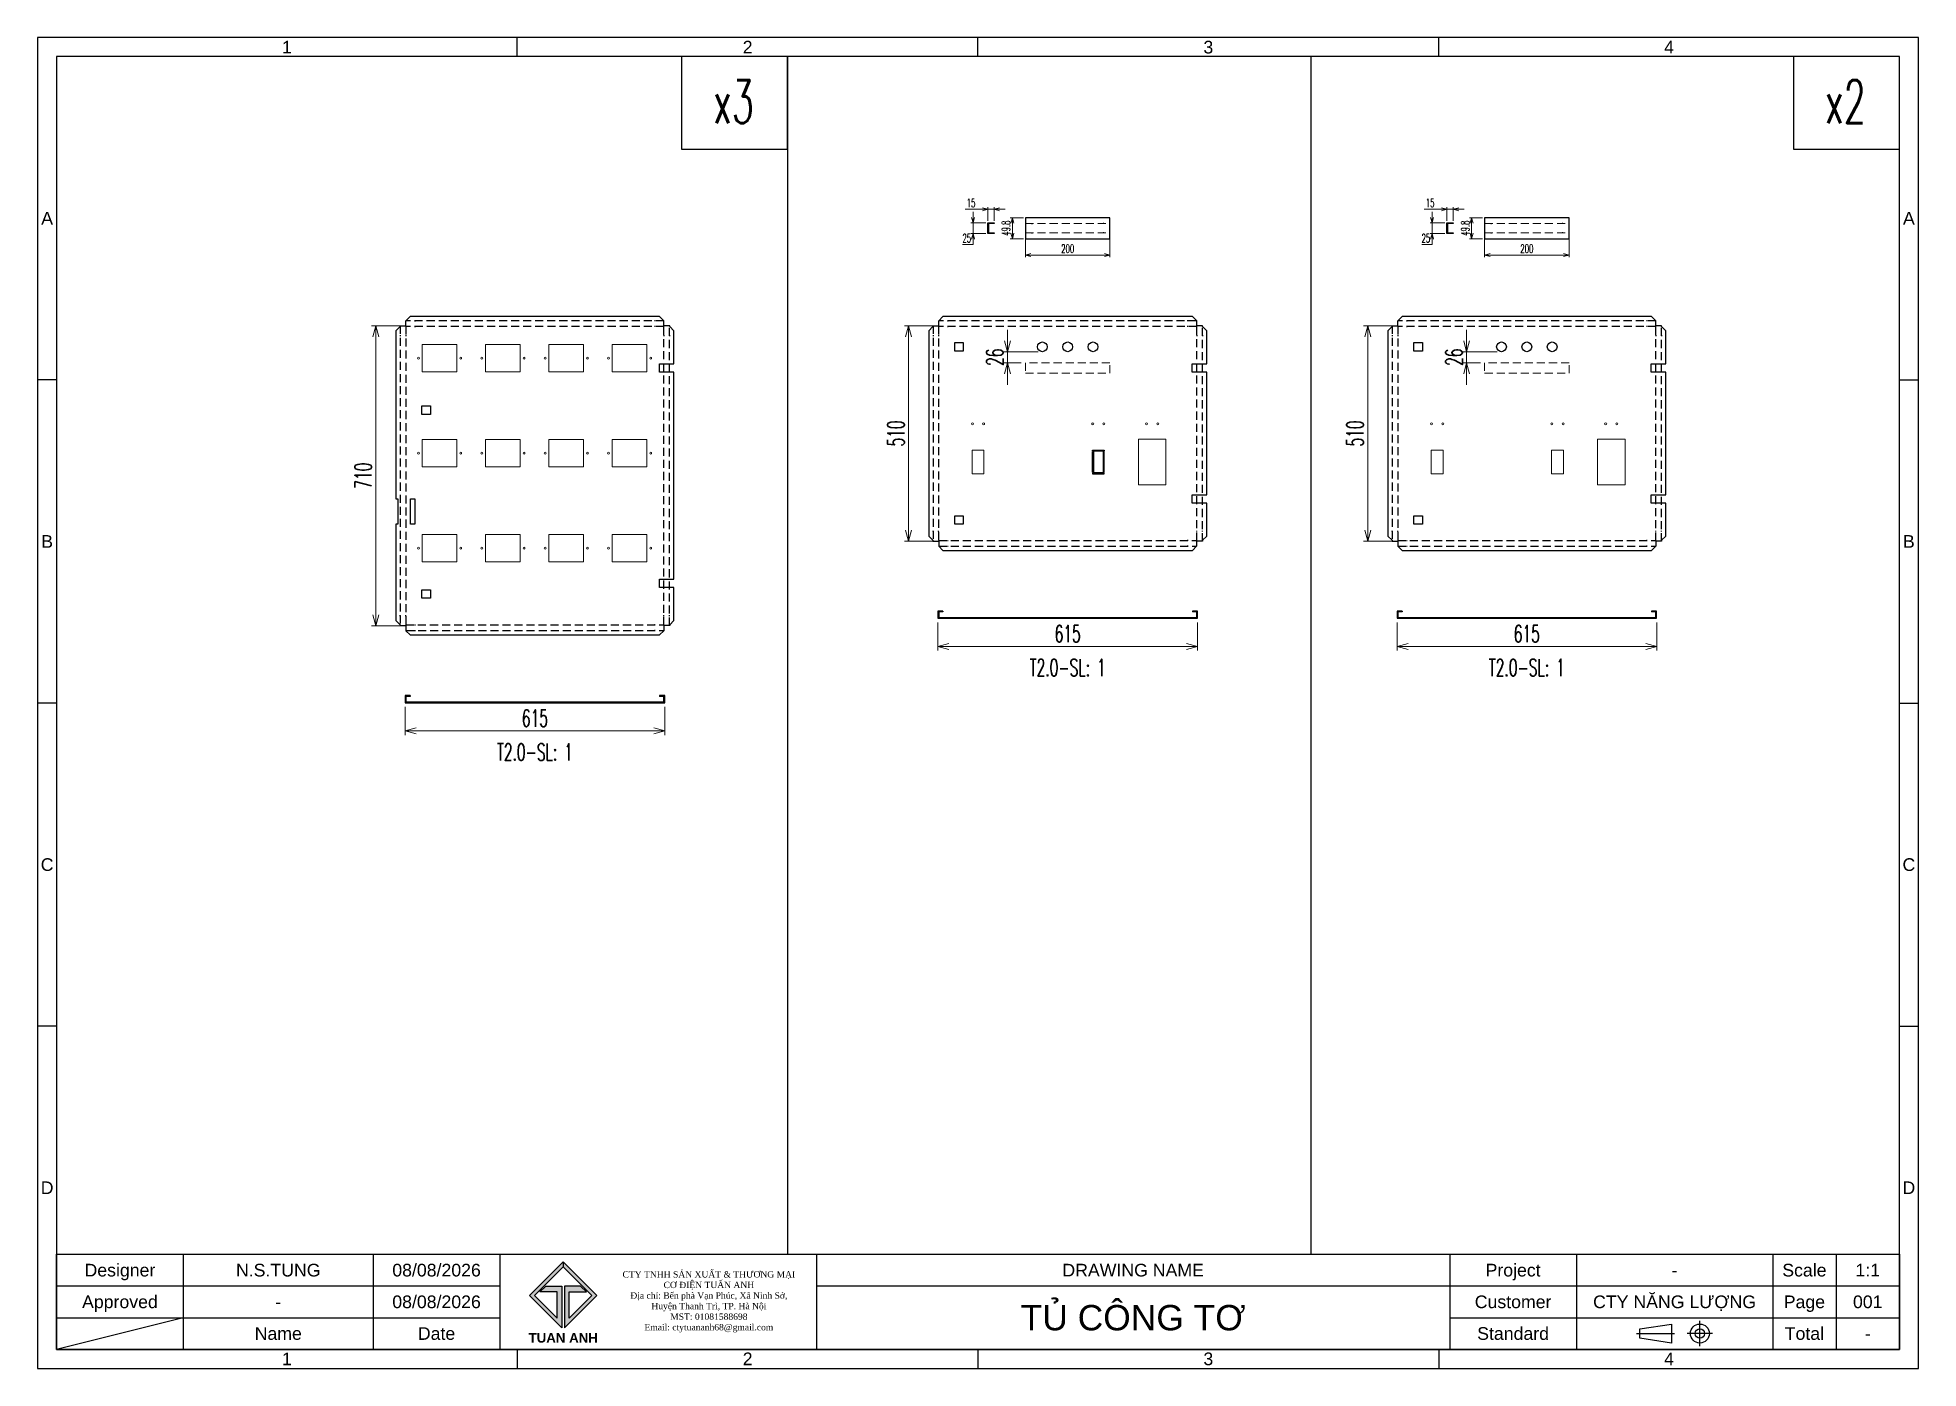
# Model space of a CAD drawing. Header units: millimetres. Extents: x -33730 to 17150, y -76829 to -27437.
# Drawn here: x -530 to 3925, y -71777 to -68627 of the extents above; entities that cross this region are included whole.
import ezdxf
from ezdxf.enums import TextEntityAlignment as Align

# ---------------------------------------------------------------- set-up
doc = ezdxf.new("R2010")
doc.units = ezdxf.units.MM
doc.header["$LTSCALE"] = 3
doc.linetypes.add('HIDDEN', pattern=[9.525, 6.35, -3.175])
doc.layers.add('@.DM. NÉT ĐỨT', color=8, linetype='HIDDEN', lineweight=9)
for name, color, linetype in [('@.HIDDEN', 8, 'HIDDEN'), ('@.TEXT', 7, 'Continuous'), ('@.VISIBLE', 7, 'Continuous'), ('dim', 7, 'Continuous')]:
    doc.layers.add(name, color=color, linetype=linetype)
doc.styles.add('Ann_w01', font='romans.shx', dxfattribs={"width": 0.6, "bigfont": 'chineset.shx'})
doc.styles.add('Arial', font='arial.ttf')
doc.dimstyles.new('Dim 01_SC10', dxfattribs={"dimscale": 10, "dimtxt": 2, "dimasz": 1.3, "dimexe": 0.5, "dimexo": 0.5, "dimgap": 0.5, "dimtad": 1, "dimtoh": 1, "dimdec": 1, "dimzin": 12, "dimdsep": 46, "dimtxsty": 'Ann_w01', "dimblk": 'OPEN30', "dimcen": 1.5, "dimclrd": 6, "dimclre": 6, "dimclrt": 3, "dimadec": 1, "dimazin": 3, "dimtm": 1e-09, "dimtfac": 1, "dimtdec": 1, "dimtmove": 0, "dimatfit": 3, "dimldrblk": 'OPEN30', "dimfxl": 1, "dimtolj": 1, "dimlwd": 20, "dimlwe": 20, "dimarcsym": 0})
doc.dimstyles.new('Dim 01_SC20', dxfattribs={"dimscale": 20, "dimtxt": 2, "dimasz": 1.3, "dimexe": 0.5, "dimexo": 0.5, "dimgap": 0.5, "dimtad": 1, "dimdec": 1, "dimzin": 12, "dimdsep": 46, "dimtxsty": 'Ann_w01', "dimblk": 'OPEN30', "dimcen": 1.5, "dimclrd": 6, "dimclre": 6, "dimclrt": 3, "dimadec": 1, "dimazin": 3, "dimtm": 1e-09, "dimtfac": 1, "dimtdec": 1, "dimtix": 1, "dimtmove": 0, "dimatfit": 3, "dimldrblk": 'OPEN30', "dimfxl": 1, "dimtolj": 1, "dimlwd": 0, "dimlwe": 0, "dimarcsym": 0})

msp = doc.modelspace()

# ---------------------------------------------------------------- texts
at = {"layer": '@.VISIBLE', "color": 2, "style": 'Ann_w01', "width": 0.6}
for s, height, p in [('x3', 101.532, (1118.09, -68777.96)), ('x2', 101.532, (3751.82, -68777.96)), ('T2.0-SL: 1', 40, (1909.84, -70117.73)), ('T2.0-SL: 1', 40, (2997.39, -70117.73)), ('T2.0-SL: 1', 40, (647.76, -70317.73))]:
    msp.add_text(s, height=height, dxfattribs=at).set_placement(p, align=Align.MIDDLE_CENTER)

# ---------------------------------------------------------------- blocks, each defined once
blk = doc.blocks.new('A$C77b30689')
at = {"color": 6, "linetype": 'Continuous', "lineweight": 0}
blk.add_lwpolyline([(93.2, 65), (11.2, 65), (11.2, 0), (93.2, 0)], close=True, dxfattribs=at)
at = {"color": 6, "lineweight": 0}
for centre in [(2.2, 32.5), (102.2, 32.5)]:
    blk.add_circle(centre, 2.25, dxfattribs=at)
blk = doc.blocks.new('_Open30')
at = {"color": 0, "linetype": 'ByBlock', "lineweight": -2}
for p, q in [((-1, 0.27), (0, 0)), ((0, 0), (-1, -0.27)), ((0, 0), (-1, 0))]:
    blk.add_line(p, q, dxfattribs=at)
blk = doc.blocks.new('*D2395')
at = {"layer": '@.VISIBLE', "color": 6, "lineweight": 0, "transparency": 16777216}
for p, q in [((340.3, -70211), (340.3, -70277.7)), ((955.3, -70211), (955.3, -70277.7)), ((366.3, -70267.7), (929.3, -70267.7))]:
    blk.add_line(p, q, dxfattribs=at)
at = {"layer": 'Defpoints', "color": 0, "transparency": 16777216}
for p in [(340.3, -70201), (955.3, -70201), (955.3, -70267.7)]:
    blk.add_point(p, dxfattribs=at)
at = {"layer": '@.VISIBLE', "color": 6, "lineweight": 0, "transparency": 16777216, "xscale": 26, "yscale": 26, "zscale": 26, "rotation": 180}
blk.add_blockref('_Open30', (340.3, -70267.7), dxfattribs=at)
at = {"layer": '@.VISIBLE', "color": 6, "lineweight": 0, "transparency": 16777216, "xscale": 26, "yscale": 26, "zscale": 26}
blk.add_blockref('_Open30', (955.3, -70267.7), dxfattribs=at)
at = {"layer": '@.VISIBLE', "color": 3, "transparency": 16777216, "insert": (647.8, -70237.7), "char_height": 40, "attachment_point": 5, "style": 'Ann_w01'}
blk.add_mtext('\\A1;615', dxfattribs=at)
blk = doc.blocks.new('*D2383')
at = {"layer": '@.VISIBLE', "color": 6, "lineweight": 0, "transparency": 16777216}
for p, q in [((330.3, -69308.6), (260.9, -69308.6)), ((270.9, -69992.6), (270.9, -69334.6)), ((330.3, -70018.6), (260.9, -70018.6))]:
    blk.add_line(p, q, dxfattribs=at)
at = {"layer": 'Defpoints', "color": 0, "transparency": 16777216}
for p in [(270.9, -69308.6), (340.3, -69308.6), (340.3, -70018.6)]:
    blk.add_point(p, dxfattribs=at)
at = {"layer": '@.VISIBLE', "color": 6, "lineweight": 0, "transparency": 16777216, "xscale": 26, "yscale": 26, "zscale": 26}
for p, rotation in [((270.9, -69308.6), 90), ((270.9, -70018.6), 270)]:
    blk.add_blockref('_Open30', p, dxfattribs=dict(at, rotation=rotation))
at = {"layer": '@.VISIBLE', "color": 3, "transparency": 16777216, "insert": (240.9, -69663.6), "char_height": 40, "attachment_point": 5, "rotation": 90, "style": 'Ann_w01'}
blk.add_mtext('\\A1;710', dxfattribs=at)
blk = doc.blocks.new('*D2396')
at = {"layer": '@.VISIBLE', "color": 6, "lineweight": 0, "transparency": 16777216}
for p, q in [((2689.9, -70011), (2689.9, -70077.7)), ((3304.9, -70011), (3304.9, -70077.7)), ((2715.9, -70067.7), (3278.9, -70067.7))]:
    blk.add_line(p, q, dxfattribs=at)
at = {"layer": 'Defpoints', "color": 0, "transparency": 16777216}
for p in [(2689.9, -70001), (3304.9, -70001), (3304.9, -70067.7)]:
    blk.add_point(p, dxfattribs=at)
at = {"layer": '@.VISIBLE', "color": 6, "lineweight": 0, "transparency": 16777216, "xscale": 26, "yscale": 26, "zscale": 26, "rotation": 180}
blk.add_blockref('_Open30', (2689.9, -70067.7), dxfattribs=at)
at = {"layer": '@.VISIBLE', "color": 6, "lineweight": 0, "transparency": 16777216, "xscale": 26, "yscale": 26, "zscale": 26}
blk.add_blockref('_Open30', (3304.9, -70067.7), dxfattribs=at)
at = {"layer": '@.VISIBLE', "color": 3, "transparency": 16777216, "insert": (2997.4, -70037.7), "char_height": 40, "attachment_point": 5, "style": 'Ann_w01'}
blk.add_mtext('\\A1;615', dxfattribs=at)
blk = doc.blocks.new('*D2384')
at = {"layer": '@.VISIBLE', "color": 6, "lineweight": 0, "transparency": 16777216}
for p, q in [((2679.9, -69308.6), (2610.5, -69308.6)), ((2620.5, -69792.6), (2620.5, -69334.6)), ((2679.9, -69818.6), (2610.5, -69818.6))]:
    blk.add_line(p, q, dxfattribs=at)
at = {"layer": 'Defpoints', "color": 0, "transparency": 16777216}
for p in [(2620.5, -69308.6), (2689.9, -69308.6), (2689.9, -69818.6)]:
    blk.add_point(p, dxfattribs=at)
at = {"layer": '@.VISIBLE', "color": 6, "lineweight": 0, "transparency": 16777216, "xscale": 26, "yscale": 26, "zscale": 26}
for p, rotation in [((2620.5, -69308.6), 90), ((2620.5, -69818.6), 270)]:
    blk.add_blockref('_Open30', p, dxfattribs=dict(at, rotation=rotation))
at = {"layer": '@.VISIBLE', "color": 3, "transparency": 16777216, "insert": (2590.5, -69563.6), "char_height": 40, "attachment_point": 5, "rotation": 90, "style": 'Ann_w01'}
blk.add_mtext('\\A1;510', dxfattribs=at)
blk = doc.blocks.new('*D2385')
at = {"layer": 'Defpoints', "color": 0, "transparency": 16777216}
for p in [(2897.4, -69090.3), (3097.4, -69090.3), (3097.4, -69141.2)]:
    blk.add_point(p, dxfattribs=at)
at = {"layer": 'dim', "color": 6, "lineweight": 20, "transparency": 16777216}
for p, q in [((2897.4, -69095.3), (2897.4, -69146.2)), ((3097.4, -69095.3), (3097.4, -69146.2)), ((2910.4, -69141.2), (3084.4, -69141.2))]:
    blk.add_line(p, q, dxfattribs=at)
at = {"layer": 'dim', "color": 6, "lineweight": 20, "transparency": 16777216, "xscale": 13, "yscale": 13, "zscale": 13, "rotation": 180}
blk.add_blockref('_Open30', (2897.4, -69141.2), dxfattribs=at)
at = {"layer": 'dim', "color": 6, "lineweight": 20, "transparency": 16777216, "xscale": 13, "yscale": 13, "zscale": 13}
blk.add_blockref('_Open30', (3097.4, -69141.2), dxfattribs=at)
at = {"layer": 'dim', "color": 3, "transparency": 16777216, "insert": (2997.4, -69126.2), "char_height": 20, "attachment_point": 5, "style": 'Ann_w01'}
blk.add_mtext('\\A1;200', dxfattribs=at)
blk = doc.blocks.new('*D2397')
at = {"layer": 'Defpoints', "color": 0, "transparency": 16777216}
for p in [(2866.5, -69052.9), (2897.4, -69052.9), (2897.4, -69102.7)]:
    blk.add_point(p, dxfattribs=at)
at = {"layer": 'dim', "color": 6, "lineweight": 20, "transparency": 16777216}
for p, q in [((2892.4, -69052.9), (2861.5, -69052.9)), ((2866.5, -69089.7), (2866.5, -69065.9)), ((2892.4, -69102.7), (2861.5, -69102.7))]:
    blk.add_line(p, q, dxfattribs=at)
at = {"layer": 'dim', "color": 6, "lineweight": 20, "transparency": 16777216, "xscale": 13, "yscale": 13, "zscale": 13}
for p, rotation in [((2866.5, -69052.9), 90), ((2866.5, -69102.7), 270)]:
    blk.add_blockref('_Open30', p, dxfattribs=dict(at, rotation=rotation))
at = {"layer": 'dim', "color": 3, "transparency": 16777216, "insert": (2851.5, -69077.8), "char_height": 20, "attachment_point": 5, "rotation": 90, "style": 'Ann_w01'}
blk.add_mtext('\\A1;49.8', dxfattribs=at)
blk = doc.blocks.new('*D2398')
at = {"layer": 'Defpoints', "color": 0, "transparency": 16777216}
for p in [(2773, -69090.3), (2808.2, -69065.3), (2808.2, -69090.3)]:
    blk.add_point(p, dxfattribs=at)
at = {"layer": 'dim', "color": 6, "lineweight": 20, "transparency": 16777216}
for p, q in [((2773, -69052.3), (2773, -69039.3)), ((2803.2, -69065.3), (2768, -69065.3)), ((2803.2, -69090.3), (2768, -69090.3)), ((2773, -69065.3), (2773, -69090.3)), ((2773, -69116.3), (2748.6, -69116.3)), ((2773, -69103.3), (2773, -69116.3))]:
    blk.add_line(p, q, dxfattribs=at)
at = {"layer": 'dim', "color": 6, "lineweight": 20, "transparency": 16777216, "xscale": 13, "yscale": 13, "zscale": 13}
for p, rotation in [((2773, -69065.3), 270), ((2773, -69090.3), 90)]:
    blk.add_blockref('_Open30', p, dxfattribs=dict(at, rotation=rotation))
at = {"layer": 'dim', "color": 3, "transparency": 16777216, "insert": (2758.3, -69101.3), "char_height": 20, "attachment_point": 5, "style": 'Ann_w01'}
blk.add_mtext('\\A1;25', dxfattribs=at)
blk = doc.blocks.new('*D2399')
at = {"layer": 'Defpoints', "color": 0, "transparency": 16777216}
for p in [(2808.2, -69032.9), (2808.2, -69065.3), (2823.2, -69065.3)]:
    blk.add_point(p, dxfattribs=at)
at = {"layer": 'dim', "color": 6, "lineweight": 20, "transparency": 16777216}
for p, q in [((2795.2, -69032.9), (2754.5, -69032.9)), ((2808.2, -69060.3), (2808.2, -69027.9)), ((2823.2, -69032.9), (2808.2, -69032.9)), ((2823.2, -69060.3), (2823.2, -69027.9)), ((2836.2, -69032.9), (2849.2, -69032.9))]:
    blk.add_line(p, q, dxfattribs=at)
at = {"layer": 'dim', "color": 6, "lineweight": 20, "transparency": 16777216, "xscale": 13, "yscale": 13, "zscale": 13}
blk.add_blockref('_Open30', (2808.2, -69032.9), dxfattribs=at)
at = {"layer": 'dim', "color": 6, "lineweight": 20, "transparency": 16777216, "xscale": 13, "yscale": 13, "zscale": 13, "rotation": 180}
blk.add_blockref('_Open30', (2823.2, -69032.9), dxfattribs=at)
at = {"layer": 'dim', "color": 3, "transparency": 16777216, "insert": (2768.3, -69017.9), "char_height": 20, "attachment_point": 5, "style": 'Ann_w01'}
blk.add_mtext('\\A1;15', dxfattribs=at)
blk = doc.blocks.new('Standard ISO')
at = {"color": 6}
for p, q in [((-6, 0), (0, 0)), ((6, 0), (2, 0)), ((4, -2), (4, 2))]:
    blk.add_line(p, q, dxfattribs=at)
blk.add_lwpolyline([(-0.5, 1.5), (-0.5, -1.5), (-5.5, -0.75), (-5.5, 0.75), (-0.5, 1.5)])
for radius in [1.5, 0.75]:
    blk.add_circle((4, 0), radius)
blk = doc.blocks.new('A$C4dbb82d6')
at = {"layer": '@.VISIBLE'}
h = blk.add_hatch(color=30, dxfattribs=at)
h.dxf.hatch_style = 1
h.paths.add_polyline_path([(0.21, 4.97), (3.62, 1.56), (3.62, 5.97), (1.92, 5.97), (1.3, 5.35), (3.12, 5.35), (3.12, 2.59), (0.74, 4.97), (3.75, 7.98), (3.75, 8.51)])
h = blk.add_hatch(color=150, dxfattribs=at)
h.dxf.hatch_style = 1
h.paths.add_polyline_path([(6.76, 4.97), (4.37, 2.59), (4.37, 5.35), (6.2, 5.35), (5.58, 5.97), (3.88, 5.97), (3.88, 1.56), (7.29, 4.97), (3.75, 8.51), (3.75, 7.98)])
at = {"layer": '@.VISIBLE', "color": 30}
blk.add_lwpolyline([(3.62, 5.97), (3.62, 1.56), (0.21, 4.97), (3.75, 8.51), (3.75, 7.98), (0.74, 4.97), (3.12, 2.59), (3.12, 5.35), (1.3, 5.35), (1.92, 5.97)], close=True, dxfattribs=at)
at = {"layer": '@.VISIBLE', "color": 150}
blk.add_lwpolyline([(3.88, 5.97), (3.88, 1.56), (7.29, 4.97), (3.75, 8.51), (3.75, 7.98), (6.76, 4.97), (4.37, 2.59), (4.37, 5.35), (6.2, 5.35), (5.58, 5.97)], close=True, dxfattribs=at)
at = {"layer": '@.VISIBLE', "color": 30, "insert": (3.75, 0.51), "char_height": 1, "attachment_point": 5, "style": 'Ann_w01'}
blk.add_mtext_dynamic_manual_height_columns('{\\fArial|b1|i0|c0|p34;\\W1;TUAN ANH}', width=7.5, gutter_width=49.6, heights=[0], dxfattribs=at)
blk = doc.blocks.new('KHUNG BAN VE (Made by Tung)')
at = {"layer": '@.VISIBLE', "color": 8}
for p, q in [((75.75, 207), (75.75, 210)), ((148.5, 207), (148.5, 210)), ((221.25, 207), (221.25, 210)), ((3, 156), (0, 156)), ((294, 156), (297, 156)), ((3, 105), (0, 105)), ((294, 105), (297, 105)), ((3, 54), (0, 54)), ((294, 54), (297, 54)), ((23, 18), (23, 3)), ((53, 18), (53, 3)), ((73, 18), (73, 3)), ((123, 18), (123, 3)), ((223, 18), (223, 3)), ((243, 18), (243, 3)), ((274, 18), (274, 3)), ((284, 18), (284, 3)), ((3, 13), (73, 13)), ((123, 13), (294, 13)), ((3, 8), (73, 8)), ((23, 8), (3, 3)), ((223, 8), (294, 8)), ((75.75, 3), (75.75, 0)), ((148.5, 3), (148.5, 0)), ((221.25, 3), (221.25, 0))]:
    blk.add_line(p, q, dxfattribs=at)
for points in [[(0, 0), (297, 0), (297, 210), (0, 210)], [(3, 3), (294, 3), (294, 207), (3, 207)], [(3, 18), (294, 18), (294, 3), (3, 3)]]:
    blk.add_lwpolyline(points, close=True, dxfattribs=at)
at = {"xscale": 1.5, "yscale": 1.5, "zscale": 1.5}
blk.add_blockref('A$C4dbb82d6', (77.375, 4.041), dxfattribs=at)
blk.add_blockref('Standard ISO', (258.5, 5.5))
at = {"layer": '@.TEXT', "color": 1, "style": 'Arial'}
for s, p in [('1', (39.375, 208.5)), ('2', (112.125, 208.5)), ('3', (184.875, 208.5)), ('4', (257.625, 208.5)), ('A', (1.5, 181.5)), ('A', (295.5, 181.5)), ('B', (1.5, 130.5)), ('B', (295.5, 130.5)), ('C', (1.5, 79.5)), ('C', (295.5, 79.5)), ('D', (1.5, 28.5)), ('D', (295.5, 28.5)), ('08/08/2026', (63, 15.5)), ('08/08/2026', (63, 10.5)), ('1', (39.375, 1.5)), ('2', (112.125, 1.5)), ('3', (184.875, 1.5)), ('4', (257.625, 1.5))]:
    blk.add_text(s, height=2, dxfattribs=at).set_placement(p, align=Align.MIDDLE_CENTER)
at = {"layer": '@.TEXT', "color": 2, "style": 'Arial'}
for s, p in [('Designer', (13, 15.5)), ('DRAWING NAME', (173, 15.5)), ('Project', (233, 15.5)), ('Scale', (279, 15.5)), ('Approved', (13, 10.5)), ('Customer', (233, 10.5)), ('Page', (279, 10.5)), ('Name', (38, 5.5)), ('Date', (63, 5.5)), ('Standard', (233, 5.5)), ('Total', (279, 5.5))]:
    blk.add_text(s, height=2, dxfattribs=at).set_placement(p, align=Align.MIDDLE_CENTER)
at = {"layer": '@.TEXT', "color": 1, "style": 'Arial'}
for tag, height, p in [('DESIGNER_NAME', 2, (38, 15.5)), ('PROJECT_CODE', 2, (258.5, 15.5)), ('SCALE', 2, (289, 15.5)), ('APPROVED_NAME', 2, (38, 10.5)), ('DRAWING_NAME', 4, (173, 8)), ('CUSTOMER_NAME', 2, (258.5, 10.5)), ('PAGE', 2, (289, 10.5)), ('TOTAL', 2, (289, 5.5))]:
    blk.add_attdef(tag, text='', height=height, dxfattribs=at).set_placement(p, align=Align.MIDDLE_CENTER)
at = {"layer": '@.VISIBLE', "color": 30, "insert": (106, 10.5), "char_height": 1, "attachment_point": 5, "style": 'Ann_w01'}
blk.add_mtext_dynamic_manual_height_columns('{\\fTimes New Roman|b0|i0|c0|p18;\\W1;CTY TNHH SẢN XUẤT & THƯƠNG MẠI CƠ ĐIỆN TUẤN ANH\\PĐịa chỉ: Bến phà Vạn Phúc, Xã Ninh Sở, Huyện Thanh Trì, TP. Hà Nội\\PMST: 01081588698\\PEmail: ctytuananh68@gmail.com}', width=28.70976, gutter_width=99.197, heights=[0], dxfattribs=at)
blk = doc.blocks.new('*D2394')
at = {"layer": '@.VISIBLE', "color": 6, "lineweight": 0, "transparency": 16777216}
for p, q in [((2854.8, -69344.1), (2854.8, -69318.1)), ((2927.4, -69370.1), (2844.8, -69370.1)), ((2887.4, -69396.1), (2844.8, -69396.1)), ((2854.8, -69370.1), (2854.8, -69396.1)), ((2854.8, -69422.1), (2854.8, -69448.1))]:
    blk.add_line(p, q, dxfattribs=at)
at = {"layer": 'Defpoints', "color": 0, "transparency": 16777216}
for p in [(2854.8, -69396.1), (2897.4, -69396.1), (2937.4, -69370.1)]:
    blk.add_point(p, dxfattribs=at)
at = {"layer": '@.VISIBLE', "color": 6, "lineweight": 0, "transparency": 16777216, "xscale": 26, "yscale": 26, "zscale": 26}
for p, rotation in [((2854.8, -69370.1), 270), ((2854.8, -69396.1), 90)]:
    blk.add_blockref('_Open30', p, dxfattribs=dict(at, rotation=rotation))
at = {"layer": '@.VISIBLE', "color": 3, "transparency": 16777216, "insert": (2824.8, -69383.1), "char_height": 40, "attachment_point": 5, "rotation": 90, "style": 'Ann_w01'}
blk.add_mtext('\\A1;26', dxfattribs=at)
blk = doc.blocks.new('*D2400')
at = {"layer": '@.VISIBLE', "color": 6, "lineweight": 0, "transparency": 16777216}
for p, q in [((1602.3, -70011), (1602.3, -70077.7)), ((2217.3, -70011), (2217.3, -70077.7)), ((1628.3, -70067.7), (2191.3, -70067.7))]:
    blk.add_line(p, q, dxfattribs=at)
at = {"layer": 'Defpoints', "color": 0, "transparency": 16777216}
for p in [(1602.3, -70001), (2217.3, -70001), (2217.3, -70067.7)]:
    blk.add_point(p, dxfattribs=at)
at = {"layer": '@.VISIBLE', "color": 6, "lineweight": 0, "transparency": 16777216, "xscale": 26, "yscale": 26, "zscale": 26, "rotation": 180}
blk.add_blockref('_Open30', (1602.3, -70067.7), dxfattribs=at)
at = {"layer": '@.VISIBLE', "color": 6, "lineweight": 0, "transparency": 16777216, "xscale": 26, "yscale": 26, "zscale": 26}
blk.add_blockref('_Open30', (2217.3, -70067.7), dxfattribs=at)
at = {"layer": '@.VISIBLE', "color": 3, "transparency": 16777216, "insert": (1909.8, -70037.7), "char_height": 40, "attachment_point": 5, "style": 'Ann_w01'}
blk.add_mtext('\\A1;615', dxfattribs=at)
blk = doc.blocks.new('*D2392')
at = {"layer": '@.VISIBLE', "color": 6, "lineweight": 0, "transparency": 16777216}
for p, q in [((1592.3, -69308.6), (1523, -69308.6)), ((1533, -69792.6), (1533, -69334.6)), ((1592.3, -69818.6), (1523, -69818.6))]:
    blk.add_line(p, q, dxfattribs=at)
at = {"layer": 'Defpoints', "color": 0, "transparency": 16777216}
for p in [(1533, -69308.6), (1602.3, -69308.6), (1602.3, -69818.6)]:
    blk.add_point(p, dxfattribs=at)
at = {"layer": '@.VISIBLE', "color": 6, "lineweight": 0, "transparency": 16777216, "xscale": 26, "yscale": 26, "zscale": 26}
for p, rotation in [((1533, -69308.6), 90), ((1533, -69818.6), 270)]:
    blk.add_blockref('_Open30', p, dxfattribs=dict(at, rotation=rotation))
at = {"layer": '@.VISIBLE', "color": 3, "transparency": 16777216, "insert": (1503, -69563.6), "char_height": 40, "attachment_point": 5, "rotation": 90, "style": 'Ann_w01'}
blk.add_mtext('\\A1;510', dxfattribs=at)
blk = doc.blocks.new('*D2393')
at = {"layer": 'Defpoints', "color": 0, "transparency": 16777216}
for p in [(1809.8, -69090.3), (2009.8, -69090.3), (2009.8, -69141.2)]:
    blk.add_point(p, dxfattribs=at)
at = {"layer": 'dim', "color": 6, "lineweight": 20, "transparency": 16777216}
for p, q in [((1809.8, -69095.3), (1809.8, -69146.2)), ((2009.8, -69095.3), (2009.8, -69146.2)), ((1822.8, -69141.2), (1996.8, -69141.2))]:
    blk.add_line(p, q, dxfattribs=at)
at = {"layer": 'dim', "color": 6, "lineweight": 20, "transparency": 16777216, "xscale": 13, "yscale": 13, "zscale": 13, "rotation": 180}
blk.add_blockref('_Open30', (1809.8, -69141.2), dxfattribs=at)
at = {"layer": 'dim', "color": 6, "lineweight": 20, "transparency": 16777216, "xscale": 13, "yscale": 13, "zscale": 13}
blk.add_blockref('_Open30', (2009.8, -69141.2), dxfattribs=at)
at = {"layer": 'dim', "color": 3, "transparency": 16777216, "insert": (1909.8, -69126.2), "char_height": 20, "attachment_point": 5, "style": 'Ann_w01'}
blk.add_mtext('\\A1;200', dxfattribs=at)
blk = doc.blocks.new('*D2401')
at = {"layer": 'Defpoints', "color": 0, "transparency": 16777216}
for p in [(1778.9, -69052.9), (1809.8, -69052.9), (1809.8, -69102.7)]:
    blk.add_point(p, dxfattribs=at)
at = {"layer": 'dim', "color": 6, "lineweight": 20, "transparency": 16777216}
for p, q in [((1804.8, -69052.9), (1773.9, -69052.9)), ((1778.9, -69089.7), (1778.9, -69065.9)), ((1804.8, -69102.7), (1773.9, -69102.7))]:
    blk.add_line(p, q, dxfattribs=at)
at = {"layer": 'dim', "color": 6, "lineweight": 20, "transparency": 16777216, "xscale": 13, "yscale": 13, "zscale": 13}
for p, rotation in [((1778.9, -69052.9), 90), ((1778.9, -69102.7), 270)]:
    blk.add_blockref('_Open30', p, dxfattribs=dict(at, rotation=rotation))
at = {"layer": 'dim', "color": 3, "transparency": 16777216, "insert": (1763.9, -69077.8), "char_height": 20, "attachment_point": 5, "rotation": 90, "style": 'Ann_w01'}
blk.add_mtext('\\A1;49.8', dxfattribs=at)
blk = doc.blocks.new('*D2402')
at = {"layer": 'Defpoints', "color": 0, "transparency": 16777216}
for p in [(1685.5, -69090.3), (1720.6, -69065.3), (1720.6, -69090.3)]:
    blk.add_point(p, dxfattribs=at)
at = {"layer": 'dim', "color": 6, "lineweight": 20, "transparency": 16777216}
for p, q in [((1685.5, -69052.3), (1685.5, -69039.3)), ((1715.6, -69065.3), (1680.5, -69065.3)), ((1715.6, -69090.3), (1680.5, -69090.3)), ((1685.5, -69065.3), (1685.5, -69090.3)), ((1685.5, -69116.3), (1661, -69116.3)), ((1685.5, -69103.3), (1685.5, -69116.3))]:
    blk.add_line(p, q, dxfattribs=at)
at = {"layer": 'dim', "color": 6, "lineweight": 20, "transparency": 16777216, "xscale": 13, "yscale": 13, "zscale": 13}
for p, rotation in [((1685.5, -69065.3), 270), ((1685.5, -69090.3), 90)]:
    blk.add_blockref('_Open30', p, dxfattribs=dict(at, rotation=rotation))
at = {"layer": 'dim', "color": 3, "transparency": 16777216, "insert": (1670.7, -69101.3), "char_height": 20, "attachment_point": 5, "style": 'Ann_w01'}
blk.add_mtext('\\A1;25', dxfattribs=at)
blk = doc.blocks.new('*D2403')
at = {"layer": 'Defpoints', "color": 0, "transparency": 16777216}
for p in [(1720.6, -69032.9), (1720.6, -69065.3), (1735.6, -69065.3)]:
    blk.add_point(p, dxfattribs=at)
at = {"layer": 'dim', "color": 6, "lineweight": 20, "transparency": 16777216}
for p, q in [((1707.6, -69032.9), (1666.9, -69032.9)), ((1720.6, -69060.3), (1720.6, -69027.9)), ((1735.6, -69032.9), (1720.6, -69032.9)), ((1735.6, -69060.3), (1735.6, -69027.9)), ((1748.6, -69032.9), (1761.6, -69032.9))]:
    blk.add_line(p, q, dxfattribs=at)
at = {"layer": 'dim', "color": 6, "lineweight": 20, "transparency": 16777216, "xscale": 13, "yscale": 13, "zscale": 13}
blk.add_blockref('_Open30', (1720.6, -69032.9), dxfattribs=at)
at = {"layer": 'dim', "color": 6, "lineweight": 20, "transparency": 16777216, "xscale": 13, "yscale": 13, "zscale": 13, "rotation": 180}
blk.add_blockref('_Open30', (1735.6, -69032.9), dxfattribs=at)
at = {"layer": 'dim', "color": 3, "transparency": 16777216, "insert": (1680.8, -69017.9), "char_height": 20, "attachment_point": 5, "style": 'Ann_w01'}
blk.add_mtext('\\A1;15', dxfattribs=at)
blk = doc.blocks.new('*D2404')
at = {"layer": '@.VISIBLE', "color": 6, "lineweight": 0, "transparency": 16777216}
for p, q in [((1767.2, -69344.1), (1767.2, -69318.1)), ((1839.8, -69370.1), (1757.2, -69370.1)), ((1799.8, -69396.1), (1757.2, -69396.1)), ((1767.2, -69370.1), (1767.2, -69396.1)), ((1767.2, -69422.1), (1767.2, -69448.1))]:
    blk.add_line(p, q, dxfattribs=at)
at = {"layer": 'Defpoints', "color": 0, "transparency": 16777216}
for p in [(1767.2, -69396.1), (1809.8, -69396.1), (1849.8, -69370.1)]:
    blk.add_point(p, dxfattribs=at)
at = {"layer": '@.VISIBLE', "color": 6, "lineweight": 0, "transparency": 16777216, "xscale": 26, "yscale": 26, "zscale": 26}
for p, rotation in [((1767.2, -69370.1), 270), ((1767.2, -69396.1), 90)]:
    blk.add_blockref('_Open30', p, dxfattribs=dict(at, rotation=rotation))
at = {"layer": '@.VISIBLE', "color": 3, "transparency": 16777216, "insert": (1737.2, -69383.1), "char_height": 40, "attachment_point": 5, "rotation": 90, "style": 'Ann_w01'}
blk.add_mtext('\\A1;26', dxfattribs=at)

# ---------------------------------------------------------------- dimensions: what is measured, and where the dimension line sits
at = {"layer": '@.VISIBLE'}
for base, p1, p2, picture, middle in [((270.89, -69308.55), (340.26, -70018.55), (340.26, -69308.55), '*D2383', (240.89, -69663.55)), ((1532.97, -69308.55), (1602.34, -69818.55), (1602.34, -69308.55), '*D2392', (1502.97, -69563.55)), ((2620.52, -69308.55), (2689.89, -69818.55), (2689.89, -69308.55), '*D2384', (2590.52, -69563.55))]:
    dim = msp.add_linear_dim(base=base, p1=p1, p2=p2, angle=90, dimstyle='Dim 01_SC20', dxfattribs=at)
    dim.commit()
    dim.dimension.update_dxf_attribs({"geometry": picture, "text_midpoint": middle})
for base, p1, p2, picture, middle in [((1767.25, -69396.05), (1849.84, -69370.05), (1809.84, -69396.05), '*D2404', (1737.25, -69383.05)), ((2854.8, -69396.05), (2937.39, -69370.05), (2897.39, -69396.05), '*D2394', (2824.8, -69383.05))]:
    dim = msp.add_linear_dim(base=base, p1=p1, p2=p2, angle=90, dimstyle='Dim 01_SC20', override={"dimfxl": 5}, dxfattribs=at)
    dim.commit()
    dim.dimension.update_dxf_attribs({"geometry": picture, "text_midpoint": middle})
for base, p1, p2, picture, middle in [((2217.34, -70067.73), (1602.34, -70001.02), (2217.34, -70001.02), '*D2400', (1909.84, -70037.73)), ((3304.89, -70067.73), (2689.89, -70001.02), (3304.89, -70001.02), '*D2396', (2997.39, -70037.73)), ((955.26, -70267.73), (340.26, -70201.02), (955.26, -70201.02), '*D2395', (647.76, -70237.73))]:
    dim = msp.add_linear_dim(base=base, p1=p1, p2=p2, dimstyle='Dim 01_SC20', dxfattribs=at)
    dim.commit()
    dim.dimension.update_dxf_attribs({"geometry": picture, "text_midpoint": middle})
at = {"layer": 'dim'}
for base, p1, p2, angle, picture, middle in [((1720.62, -69032.94), (1735.62, -69065.32), (1720.62, -69065.32), 180, '*D2403', (1680.77, -69017.94)), ((2808.18, -69032.94), (2823.18, -69065.32), (2808.18, -69065.32), 180, '*D2399', (2768.32, -69017.94)), ((1685.45, -69090.32), (1720.62, -69065.32), (1720.62, -69090.32), 90, '*D2402', (1670.74, -69101.32)), ((1778.92, -69052.92), (1809.84, -69102.72), (1809.84, -69052.92), 90, '*D2401', (1763.92, -69077.82)), ((2773, -69090.32), (2808.18, -69065.32), (2808.18, -69090.32), 90, '*D2398', (2758.29, -69101.32)), ((2866.47, -69052.92), (2897.39, -69102.72), (2897.39, -69052.92), 90, '*D2397', (2851.47, -69077.82))]:
    dim = msp.add_linear_dim(base=base, p1=p1, p2=p2, angle=angle, dimstyle='Dim 01_SC10', dxfattribs=at)
    dim.commit()
    dim.dimension.update_dxf_attribs({"geometry": picture, "text_midpoint": middle})
for base, p1, p2, picture, middle in [((2009.84, -69141.25), (1809.84, -69090.32), (2009.84, -69090.32), '*D2393', (1909.84, -69126.25)), ((3097.39, -69141.25), (2897.39, -69090.32), (3097.39, -69090.32), '*D2385', (2997.39, -69126.25))]:
    dim = msp.add_linear_dim(base=base, p1=p1, p2=p2, dimstyle='Dim 01_SC10', dxfattribs=at)
    dim.commit()
    dim.dimension.update_dxf_attribs({"geometry": picture, "text_midpoint": middle})

# ---------------------------------------------------------------- linework, layer by layer
at = {"color": 1}
for p, q in [((1824.25, -69066.62), (1826.25, -69066.62)), ((1824.25, -69089.02), (1826.25, -69089.02)), ((1995.42, -69066.62), (1993.42, -69066.62)), ((1995.42, -69089.02), (1993.42, -69089.02)), ((2911.81, -69066.62), (2913.81, -69066.62)), ((2911.81, -69089.02), (2913.81, -69089.02)), ((3082.97, -69066.62), (3080.97, -69066.62)), ((3082.97, -69089.02), (3080.97, -69089.02))]:
    msp.add_line(p, q, dxfattribs=at)
for points in [[(1735.62, -69090.32), (1720.62, -69090.32), (1720.62, -69065.32), (1735.62, -69065.32), (1735.62, -69066.82), (1722.12, -69066.82), (1722.12, -69088.82), (1735.62, -69088.82)], [(1809.84, -69102.72), (2009.84, -69102.72), (2009.84, -69052.92), (1809.84, -69052.92)], [(2823.18, -69090.32), (2808.18, -69090.32), (2808.18, -69065.32), (2823.18, -69065.32), (2823.18, -69066.82), (2809.68, -69066.82), (2809.68, -69088.82), (2823.18, -69088.82)], [(2897.39, -69102.72), (3097.39, -69102.72), (3097.39, -69052.92), (2897.39, -69052.92)], [(1996.34, -69605.55), (1993.84, -69605.55), (1968.34, -69605.55), (1968.34, -69603.05), (1996.34, -69603.05)], [(1968.34, -69655.05), (1968.34, -69607.05), (1970.84, -69607.05), (1970.84, -69655.05)], [(1996.34, -69655.05), (1996.34, -69607.05), (1993.84, -69607.05), (1993.84, -69655.05)], [(1968.34, -69659.05), (1996.34, -69659.05), (1996.34, -69656.55), (1993.84, -69656.55), (1968.34, -69656.55)]]:
    msp.add_lwpolyline(points, close=True)
at = {"linetype": 'ByBlock', "lineweight": 9}
for points in [[(2077.34, -69577.05), (2142.34, -69577.05), (2142.34, -69685.05), (2077.34, -69685.05)], [(3164.89, -69577.05), (3229.89, -69577.05), (3229.89, -69685.05), (3164.89, -69685.05)], [(1711.34, -69603.05), (1683.34, -69603.05), (1683.34, -69659.05), (1711.34, -69659.05)], [(2798.89, -69603.05), (2770.89, -69603.05), (2770.89, -69659.05), (2798.89, -69659.05)], [(3083.89, -69603.05), (3055.89, -69603.05), (3055.89, -69659.05), (3083.89, -69659.05)]]:
    msp.add_lwpolyline(points, close=True, dxfattribs=at)
for centre in [(1684.04, -69540.55), (1710.64, -69540.55), (1969.04, -69540.55), (1995.64, -69540.55), (2096.54, -69540.55), (2123.14, -69540.55), (2771.59, -69540.55), (2798.19, -69540.55), (3056.59, -69540.55), (3083.19, -69540.55), (3184.09, -69540.55), (3210.69, -69540.55)]:
    msp.add_circle(centre, 2.4, dxfattribs=at)
at = {"layer": '@.DM. NÉT ĐỨT', "linetype": 'HIDDEN'}
for p, q in [((1809.84, -69066.62), (2009.84, -69066.62)), ((1809.84, -69089.02), (2009.84, -69089.02)), ((2897.39, -69066.62), (3097.39, -69066.62)), ((2897.39, -69089.02), (3097.39, -69089.02))]:
    msp.add_line(p, q, dxfattribs=at)
at = {"layer": '@.DM. NÉT ĐỨT'}
for points in [[(1809.84, -69421.05), (2009.84, -69421.05), (2009.84, -69396.05), (1809.84, -69396.05)], [(2897.39, -69421.05), (3097.39, -69421.05), (3097.39, -69396.05), (2897.39, -69396.05)]]:
    msp.add_lwpolyline(points, close=True, dxfattribs=at)
at = {"layer": '@.HIDDEN'}
for points in [[(328.66, -69308.55), (328.66, -70018.55)], [(953.26, -69296.95), (342.36, -69296.95)], [(966.86, -70018.55), (966.86, -69308.55)], [(1590.74, -69308.55), (1590.74, -69818.55)], [(2215.34, -69296.95), (1604.44, -69296.95)], [(2228.94, -69818.55), (2228.94, -69308.55)], [(2678.29, -69308.55), (2678.29, -69818.55)], [(3302.89, -69296.95), (2691.99, -69296.95)], [(3316.49, -69818.55), (3316.49, -69308.55)], [(1604.44, -69830.15), (2215.24, -69830.15)], [(2691.99, -69830.15), (3302.79, -69830.15)], [(342.36, -70030.15), (953.16, -70030.15)]]:
    msp.add_lwpolyline(points, dxfattribs=at)
for points in [[(342.06, -70016.75), (953.46, -70016.75), (953.46, -69310.35), (342.06, -69310.35)], [(1604.14, -69816.75), (2215.54, -69816.75), (2215.54, -69310.35), (1604.14, -69310.35)], [(2691.69, -69816.75), (3303.09, -69816.75), (3303.09, -69310.35), (2691.69, -69310.35)]]:
    msp.add_lwpolyline(points, close=True, dxfattribs=at)
at = {"layer": '@.VISIBLE'}
for p, q in [((1246.09, -68671.64), (1246.09, -71506.64)), ((2485.39, -68671.64), (2485.39, -71506.64)), ((342.36, -69308.55), (342.36, -69310.35)), ((953.26, -69308.55), (953.26, -69310.35)), ((1604.44, -69308.55), (1604.44, -69310.35)), ((2215.34, -69308.55), (2215.34, -69310.35)), ((2691.99, -69308.55), (2691.99, -69310.35)), ((3302.89, -69308.55), (3302.89, -69310.35)), ((1604.44, -69818.55), (1604.44, -69816.75)), ((2215.24, -69818.55), (2215.24, -69816.75)), ((2691.99, -69818.55), (2691.99, -69816.75)), ((3302.79, -69818.55), (3302.79, -69816.75)), ((342.36, -70018.55), (342.36, -70016.75)), ((953.16, -70018.55), (953.16, -70016.75))]:
    msp.add_line(p, q, dxfattribs=at)
at = {"layer": '@.VISIBLE', "color": 1}
for p, q in [((362.64, -69296.95), (364.64, -69296.95)), ((362.64, -69310.35), (364.64, -69310.35)), ((932.89, -69296.95), (930.89, -69296.95)), ((932.89, -69310.35), (930.89, -69310.35)), ((1624.71, -69296.95), (1626.71, -69296.95)), ((1624.71, -69310.35), (1626.71, -69310.35)), ((2194.96, -69296.95), (2192.96, -69296.95)), ((2194.96, -69310.35), (2192.96, -69310.35)), ((2712.26, -69296.95), (2714.26, -69296.95)), ((2712.26, -69310.35), (2714.26, -69310.35)), ((3282.51, -69296.95), (3280.51, -69296.95)), ((3282.51, -69310.35), (3280.51, -69310.35)), ((328.66, -69331.12), (328.66, -69333.12)), ((342.06, -69331.12), (342.06, -69333.12)), ((953.46, -69331.12), (953.46, -69333.12)), ((966.86, -69331.12), (966.86, -69333.12)), ((1590.74, -69331.12), (1590.74, -69333.12)), ((1604.14, -69331.12), (1604.14, -69333.12)), ((2215.54, -69331.12), (2215.54, -69333.12)), ((2228.94, -69331.12), (2228.94, -69333.12)), ((2678.29, -69331.12), (2678.29, -69333.12)), ((2691.69, -69331.12), (2691.69, -69333.12)), ((3303.09, -69331.12), (3303.09, -69333.12)), ((3316.49, -69331.12), (3316.49, -69333.12)), ((1590.74, -69795.99), (1590.74, -69793.99)), ((1604.14, -69795.99), (1604.14, -69793.99)), ((2215.54, -69795.99), (2215.54, -69793.99)), ((2228.94, -69795.99), (2228.94, -69793.99)), ((2678.29, -69795.99), (2678.29, -69793.99)), ((2691.69, -69795.99), (2691.69, -69793.99)), ((3303.09, -69795.99), (3303.09, -69793.99)), ((3316.49, -69795.99), (3316.49, -69793.99)), ((1624.71, -69816.75), (1626.71, -69816.75)), ((1624.71, -69830.15), (1626.71, -69830.15)), ((2194.96, -69816.75), (2192.96, -69816.75)), ((2194.96, -69830.15), (2192.96, -69830.15)), ((2712.26, -69816.75), (2714.26, -69816.75)), ((2712.26, -69830.15), (2714.26, -69830.15)), ((3282.51, -69816.75), (3280.51, -69816.75)), ((3282.51, -69830.15), (3280.51, -69830.15)), ((328.66, -69995.99), (328.66, -69993.99)), ((342.06, -69995.99), (342.06, -69993.99)), ((362.64, -70016.75), (364.64, -70016.75)), ((362.64, -70030.15), (364.64, -70030.15)), ((932.89, -70016.75), (930.89, -70016.75)), ((932.89, -70030.15), (930.89, -70030.15)), ((953.46, -69995.99), (953.46, -69993.99)), ((966.86, -69995.99), (966.86, -69993.99))]:
    msp.add_line(p, q, dxfattribs=at)
at = {"layer": '@.VISIBLE', "color": 4}
for p, q in [((1614.34, -69984.02), (1614.34, -69986.02)), ((2205.34, -69984.02), (2205.34, -69986.02)), ((2701.89, -69984.02), (2701.89, -69986.02)), ((3292.89, -69984.02), (3292.89, -69986.02)), ((352.26, -70184.02), (352.26, -70186.02)), ((943.26, -70184.02), (943.26, -70186.02))]:
    msp.add_line(p, q, dxfattribs=at)
at = {"layer": '@.VISIBLE'}
for points in [[(1246.09, -68671.64), (994.96, -68671.64), (994.96, -68890.86), (1246.09, -68890.86)], [(3879.82, -68671.64), (3628.69, -68671.64), (3628.69, -68890.86), (3879.82, -68890.86)], [(1642.34, -69348.55), (1662.34, -69348.55), (1662.34, -69368.55), (1642.34, -69368.55)], [(2729.89, -69348.55), (2749.89, -69348.55), (2749.89, -69368.55), (2729.89, -69368.55)], [(380.26, -69498.55), (400.26, -69498.55), (400.26, -69518.55), (380.26, -69518.55)], [(1642.34, -69758.55), (1662.34, -69758.55), (1662.34, -69778.55), (1642.34, -69778.55)], [(2729.89, -69758.55), (2749.89, -69758.55), (2749.89, -69778.55), (2729.89, -69778.55)], [(380.26, -69933.55), (400.26, -69933.55), (400.26, -69953.55), (380.26, -69953.55)]]:
    msp.add_lwpolyline(points, close=True, dxfattribs=at)
for points in [[(318.46, -69320.55), (328.46, -69310.55), (328.46, -69308.55), (342.36, -69308.55), (342.36, -69296.65), (352.26, -69286.75)], [(943.26, -69286.75), (352.26, -69286.75)], [(977.06, -69320.55), (967.06, -69310.55), (967.06, -69308.55), (953.26, -69308.55), (953.26, -69296.65), (943.26, -69286.75)], [(1580.54, -69320.55), (1590.54, -69310.55), (1590.54, -69308.55), (1604.44, -69308.55), (1604.44, -69296.65), (1614.34, -69286.75)], [(2205.34, -69286.75), (1614.34, -69286.75)], [(2239.14, -69320.55), (2229.14, -69310.55), (2229.14, -69308.55), (2215.34, -69308.55), (2215.34, -69296.65), (2205.34, -69286.75)], [(2668.09, -69320.55), (2678.09, -69310.55), (2678.09, -69308.55), (2691.99, -69308.55), (2691.99, -69296.65), (2701.89, -69286.75)], [(3292.89, -69286.75), (2701.89, -69286.75)], [(3326.69, -69320.55), (3316.69, -69310.55), (3316.69, -69308.55), (3302.89, -69308.55), (3302.89, -69296.65), (3292.89, -69286.75)], [(318.46, -69320.55), (318.46, -69718.55)], [(977.06, -69398.55), (977.06, -69320.55)], [(1580.54, -69320.55), (1580.54, -69806.55)], [(2239.14, -69398.55), (2239.14, -69320.55)], [(2668.09, -69320.55), (2668.09, -69806.55)], [(3326.69, -69398.55), (3326.69, -69320.55)], [(977.06, -69418.55), (942.51, -69418.55), (942.51, -69398.55), (977.06, -69398.55)], [(2239.14, -69418.55), (2204.59, -69418.55), (2204.59, -69398.55), (2239.14, -69398.55)], [(3326.69, -69418.55), (3292.14, -69418.55), (3292.14, -69398.55), (3326.69, -69398.55)], [(977.06, -69908.55), (977.06, -69418.55)], [(2239.14, -69708.55), (2239.14, -69418.55)], [(3326.69, -69708.55), (3326.69, -69418.55)], [(318.46, -69718.55), (323.46, -69718.55), (323.46, -69778.55), (318.46, -69778.55)], [(2239.14, -69728.55), (2204.59, -69728.55), (2204.59, -69708.55), (2239.14, -69708.55)], [(3326.69, -69728.55), (3292.14, -69728.55), (3292.14, -69708.55), (3326.69, -69708.55)], [(2239.14, -69806.55), (2239.14, -69728.55)], [(3326.69, -69806.55), (3326.69, -69728.55)], [(318.46, -69778.55), (318.46, -70006.55)], [(1580.54, -69806.55), (1590.54, -69816.55), (1590.54, -69818.55), (1604.44, -69818.55), (1604.44, -69830.45), (1614.34, -69840.35)], [(2239.14, -69806.55), (2229.14, -69816.55), (2229.14, -69818.55), (2215.24, -69818.55), (2215.24, -69830.45), (2205.34, -69840.35)], [(2668.09, -69806.55), (2678.09, -69816.55), (2678.09, -69818.55), (2691.99, -69818.55), (2691.99, -69830.45), (2701.89, -69840.35)], [(3326.69, -69806.55), (3316.69, -69816.55), (3316.69, -69818.55), (3302.79, -69818.55), (3302.79, -69830.45), (3292.89, -69840.35)], [(1614.34, -69840.35), (2205.34, -69840.35)], [(2701.89, -69840.35), (3292.89, -69840.35)], [(977.06, -69928.55), (942.51, -69928.55), (942.51, -69908.55), (977.06, -69908.55)], [(977.06, -70006.55), (977.06, -69928.55)], [(318.46, -70006.55), (328.46, -70016.55), (328.46, -70018.55), (342.36, -70018.55), (342.36, -70030.45), (352.26, -70040.35)], [(977.06, -70006.55), (967.06, -70016.55), (967.06, -70018.55), (953.16, -70018.55), (953.16, -70030.45), (943.26, -70040.35)], [(352.26, -70040.35), (943.26, -70040.35)]]:
    msp.add_lwpolyline(points, dxfattribs=at)
at = {"layer": '@.VISIBLE', "color": 4}
msp.add_lwpolyline([(353.26, -69718.55), (363.26, -69718.55), (363.26, -69778.55), (353.26, -69778.55)], close=True, dxfattribs=at)
for points in [[(1614.34, -69984.02), (1602.34, -69984.02), (1602.34, -70001.02), (2217.34, -70001.02), (2217.34, -69984.02), (2205.34, -69984.02)], [(1614.34, -69986.02), (1604.34, -69986.02), (1604.34, -69999.02), (2215.34, -69999.02), (2215.34, -69986.02), (2205.34, -69986.02)], [(2701.89, -69984.02), (2689.89, -69984.02), (2689.89, -70001.02), (3304.89, -70001.02), (3304.89, -69984.02), (3292.89, -69984.02)], [(2701.89, -69986.02), (2691.89, -69986.02), (2691.89, -69999.02), (3302.89, -69999.02), (3302.89, -69986.02), (3292.89, -69986.02)], [(352.26, -70184.02), (340.26, -70184.02), (340.26, -70201.02), (955.26, -70201.02), (955.26, -70184.02), (943.26, -70184.02)], [(352.26, -70186.02), (342.26, -70186.02), (342.26, -70199.02), (953.26, -70199.02), (953.26, -70186.02), (943.26, -70186.02)]]:
    msp.add_lwpolyline(points, dxfattribs=at)
at = {"layer": '@.VISIBLE'}
for centre in [(1849.84, -69358.55), (1909.84, -69358.55), (1969.84, -69358.55), (2937.39, -69358.55), (2997.39, -69358.55), (3057.39, -69358.55)]:
    msp.add_circle(centre, 11.5, dxfattribs=at)

# ---------------------------------------------------------------- block references
at = {"color": 3}
for p in [(369.8, -69417.65), (519.8, -69417.65), (669.8, -69417.65), (819.8, -69417.65), (369.8, -69642.65), (519.8, -69642.65), (669.8, -69642.65), (819.8, -69642.65), (369.8, -69867.65), (519.8, -69867.65), (669.8, -69867.65), (819.8, -69867.65)]:
    msp.add_blockref('A$C77b30689', p, dxfattribs=at)
at = {"layer": '@.VISIBLE', "xscale": 15, "yscale": 15, "zscale": 15}
msp.add_blockref('KHUNG BAN VE (Made by Tung)', (-530.18, -71776.64), dxfattribs=at).add_auto_attribs({'APPROVED_NAME': '-', 'DESIGNER_NAME': 'N.S.TUNG', 'TOTAL': '-', 'PAGE': '001', 'SCALE': '1:1', 'CUSTOMER_NAME': 'CTY NĂNG LƯỢNG', 'PROJECT_CODE': '-', 'DRAWING_NAME': 'TỦ CÔNG TƠ'})

msp.set_redraw_order([(e.dxf.handle, doc.entitydb.next_handle()) for e in msp.query("TEXT MTEXT ATTDEF DIMENSION ARC_DIMENSION")])  # texts and dimensions are drawn at this point

doc.saveas('drawing.dxf')
